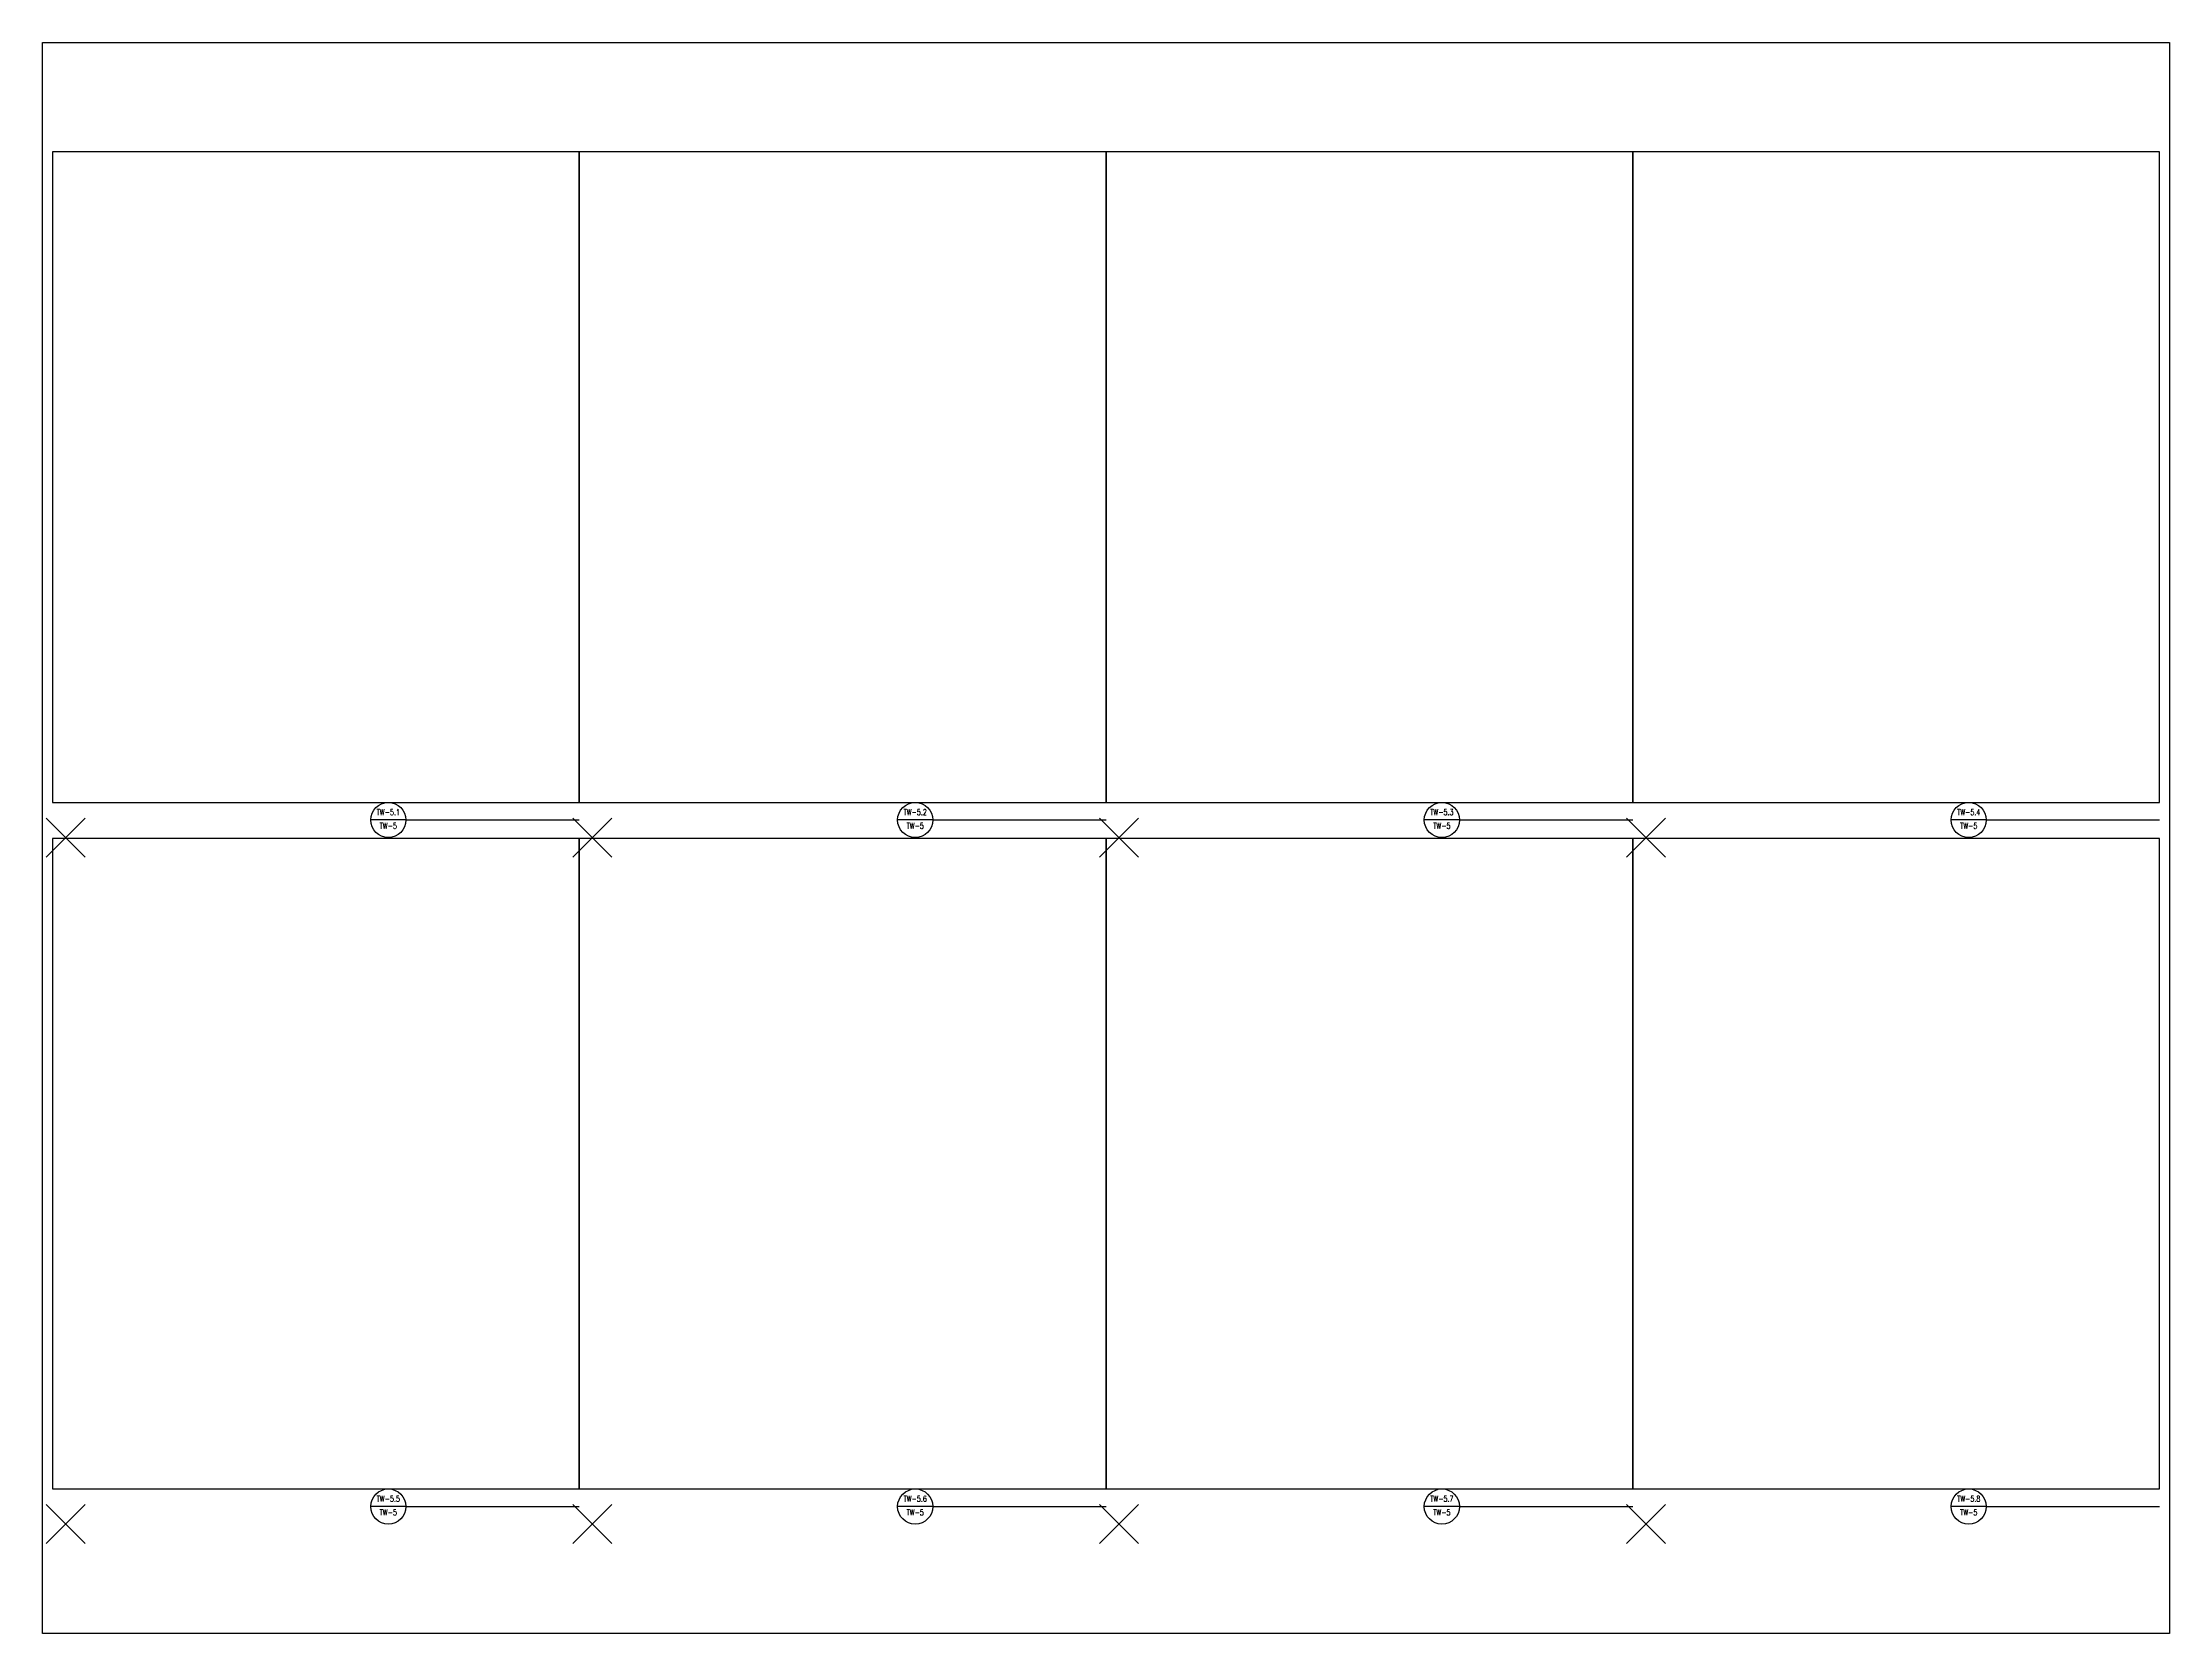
# Model space of a CAD drawing. Header units: millimetres. Extents: x -1 to 744, y -6 to 76.
# Drawn here: x 635.1 to 744.2, y -5.6 to 76 of the extents above; entities that cross this region are included whole.
import ezdxf
from ezdxf.enums import TextEntityAlignment as Align

# ---------------------------------------------------------------- set-up
doc = ezdxf.new("R2010")
doc.units = ezdxf.units.MM
doc.header["$MEASUREMENT"] = 0
doc.header["$PDMODE"] = 3
doc.header["$PDSIZE"] = 1
for name, color, linetype in [('_TW-3', 7, 'Continuous'), ('_TW-5', 7, 'Continuous'), ('TW_REF_MARKER', 7, 'Continuous')]:
    doc.layers.add(name, color=color, linetype=linetype)
doc.layers.add('_TW_Boundary', color=7, linetype='Continuous', plot=False)
doc.layers.add('_TW_Insertion_Point', color=1, linetype='Continuous', lineweight=25, plot=False)
doc.styles.add('ROMANS', font='ROMANS.shx')
doc.styles.add('STD', font='simplex.shx', dxfattribs={"height": 0.1})

# ---------------------------------------------------------------- blocks, each defined once
blk = doc.blocks.new('DTLBUB')
blk.add_line((0.313, 0), (-0.313, 0))
blk.add_circle((0, 0), 0.313)
at = {"style": 'STD', "flags": 12}
for tag, height, p in [('A1', 0.104, (0, 0.14)), ('M-000', 0.0781, (0, -0.103))]:
    blk.add_attdef(tag, text='', height=height, dxfattribs=at).set_placement(p, align=Align.MIDDLE)

msp = doc.modelspace()

# ---------------------------------------------------------------- linework, layer by layer
at = {"layer": '_TW-3'}
for p, q in [((653.76, 36.11), (662.65, 36.11)), ((680.78, 36.11), (689.67, 36.11)), ((707.79, 36.11), (716.68, 36.11)), ((734.81, 36.11), (743.7, 36.11)), ((653.76, 0.9), (662.65, 0.9)), ((680.78, 0.9), (689.67, 0.9)), ((707.79, 0.9), (716.68, 0.9)), ((734.81, 0.9), (743.7, 0.9))]:
    msp.add_line(p, q, dxfattribs=at)
at = {"layer": '_TW_Boundary', "color": 251}
for points in [[(635.13, 75.98), (744.2, 75.98), (744.2, -5.61), (635.13, -5.61)], [(635.63, 37.01), (662.65, 37.01), (662.65, 70.37), (635.63, 70.37)], [(662.65, 37.01), (689.67, 37.01), (689.67, 70.37), (662.65, 70.37)], [(689.67, 37.01), (716.68, 37.01), (716.68, 70.37), (689.67, 70.37)], [(716.68, 37.01), (743.7, 37.01), (743.7, 70.37), (716.68, 70.37)], [(635.63, 1.8), (662.65, 1.8), (662.65, 35.16), (635.63, 35.16)], [(662.65, 1.8), (689.67, 1.8), (689.67, 35.16), (662.65, 35.16)], [(689.67, 1.8), (716.68, 1.8), (716.68, 35.16), (689.67, 35.16)], [(716.68, 1.8), (743.7, 1.8), (743.7, 35.16), (716.68, 35.16)]]:
    msp.add_lwpolyline(points, close=True, dxfattribs=at)
at = {"layer": '_TW_Insertion_Point'}
for p in [(636.31, 35.21), (663.33, 35.21), (690.34, 35.21), (717.36, 35.21), (636.31, 0), (663.33, 0), (690.34, 0), (717.36, 0)]:
    msp.add_point(p, dxfattribs=at)

# ---------------------------------------------------------------- block references
at = {"layer": '_TW-5'}
ref = msp.add_blockref('DTLBUB', (652.86, 36.11), dxfattribs=dict(at, xscale=2.878068995225996, yscale=2.878068995225996, zscale=2.878068995225996))
ref.add_attrib('A1', 'TW-5.1', dxfattribs={"layer": 'TW_REF_MARKER', "height": 0.3, "rotation": 0.0509, "style": 'ROMANS', "width": 0.8, "flags": 12}).set_placement((652.86, 36.51), align=Align.MIDDLE)
ref.add_attrib('M-000', 'TW-5', dxfattribs={"layer": 'TW_REF_MARKER', "height": 0.3, "rotation": 0.0509, "style": 'ROMANS', "width": 0.8, "flags": 12}).set_placement((652.86, 35.81), align=Align.MIDDLE)
ref = msp.add_blockref('DTLBUB', (679.88, 36.11), dxfattribs=dict(at, xscale=2.878068995225996, yscale=2.878068995225996, zscale=2.878068995225996))
ref.add_attrib('A1', 'TW-5.2', dxfattribs={"layer": 'TW_REF_MARKER', "height": 0.3, "rotation": 0.0509, "style": 'ROMANS', "width": 0.8, "flags": 12}).set_placement((679.88, 36.51), align=Align.MIDDLE)
ref.add_attrib('M-000', 'TW-5', dxfattribs={"layer": 'TW_REF_MARKER', "height": 0.3, "rotation": 0.0509, "style": 'ROMANS', "width": 0.8, "flags": 12}).set_placement((679.88, 35.81), align=Align.MIDDLE)
ref = msp.add_blockref('DTLBUB', (706.89, 36.11), dxfattribs=dict(at, xscale=2.878068995225996, yscale=2.878068995225996, zscale=2.878068995225996))
ref.add_attrib('A1', 'TW-5.3', dxfattribs={"layer": 'TW_REF_MARKER', "height": 0.3, "rotation": 0.0509, "style": 'ROMANS', "width": 0.8, "flags": 12}).set_placement((706.89, 36.51), align=Align.MIDDLE)
ref.add_attrib('M-000', 'TW-5', dxfattribs={"layer": 'TW_REF_MARKER', "height": 0.3, "rotation": 0.0509, "style": 'ROMANS', "width": 0.8, "flags": 12}).set_placement((706.89, 35.81), align=Align.MIDDLE)
ref = msp.add_blockref('DTLBUB', (733.91, 36.11), dxfattribs=dict(at, xscale=2.878068995225996, yscale=2.878068995225996, zscale=2.878068995225996))
ref.add_attrib('A1', 'TW-5.4', dxfattribs={"layer": 'TW_REF_MARKER', "height": 0.3, "rotation": 0.0509, "style": 'ROMANS', "width": 0.8, "flags": 12}).set_placement((733.91, 36.51), align=Align.MIDDLE)
ref.add_attrib('M-000', 'TW-5', dxfattribs={"layer": 'TW_REF_MARKER', "height": 0.3, "rotation": 0.0509, "style": 'ROMANS', "width": 0.8, "flags": 12}).set_placement((733.91, 35.81), align=Align.MIDDLE)
ref = msp.add_blockref('DTLBUB', (652.86, 0.9), dxfattribs=dict(at, xscale=2.878068995225996, yscale=2.878068995225996, zscale=2.878068995225996))
ref.add_attrib('A1', 'TW-5.5', dxfattribs={"layer": 'TW_REF_MARKER', "height": 0.3, "rotation": 0.0509, "style": 'ROMANS', "width": 0.8, "flags": 12}).set_placement((652.86, 1.3), align=Align.MIDDLE)
ref.add_attrib('M-000', 'TW-5', dxfattribs={"layer": 'TW_REF_MARKER', "height": 0.3, "rotation": 0.0509, "style": 'ROMANS', "width": 0.8, "flags": 12}).set_placement((652.86, 0.6), align=Align.MIDDLE)
ref = msp.add_blockref('DTLBUB', (679.88, 0.9), dxfattribs=dict(at, xscale=2.878068995225994, yscale=2.878068995225994, zscale=2.878068995225994))
ref.add_attrib('A1', 'TW-5.6', dxfattribs={"layer": 'TW_REF_MARKER', "height": 0.3, "rotation": 0.0509, "style": 'ROMANS', "width": 0.8, "flags": 12}).set_placement((679.88, 1.3), align=Align.MIDDLE)
ref.add_attrib('M-000', 'TW-5', dxfattribs={"layer": 'TW_REF_MARKER', "height": 0.3, "rotation": 0.0509, "style": 'ROMANS', "width": 0.8, "flags": 12}).set_placement((679.88, 0.6), align=Align.MIDDLE)
ref = msp.add_blockref('DTLBUB', (706.89, 0.9), dxfattribs=dict(at, xscale=2.878068995225994, yscale=2.878068995225994, zscale=2.878068995225994))
ref.add_attrib('A1', 'TW-5.7', dxfattribs={"layer": 'TW_REF_MARKER', "height": 0.3, "rotation": 0.0509, "style": 'ROMANS', "width": 0.8, "flags": 12}).set_placement((706.89, 1.3), align=Align.MIDDLE)
ref.add_attrib('M-000', 'TW-5', dxfattribs={"layer": 'TW_REF_MARKER', "height": 0.3, "rotation": 0.0509, "style": 'ROMANS', "width": 0.8, "flags": 12}).set_placement((706.89, 0.6), align=Align.MIDDLE)
ref = msp.add_blockref('DTLBUB', (733.91, 0.9), dxfattribs=dict(at, xscale=2.878068995225994, yscale=2.878068995225994, zscale=2.878068995225994))
ref.add_attrib('A1', 'TW-5.8', dxfattribs={"layer": 'TW_REF_MARKER', "height": 0.3, "rotation": 0.0509, "style": 'ROMANS', "width": 0.8, "flags": 12}).set_placement((733.91, 1.3), align=Align.MIDDLE)
ref.add_attrib('M-000', 'TW-5', dxfattribs={"layer": 'TW_REF_MARKER', "height": 0.3, "rotation": 0.0509, "style": 'ROMANS', "width": 0.8, "flags": 12}).set_placement((733.91, 0.6), align=Align.MIDDLE)

doc.saveas('drawing.dxf')
